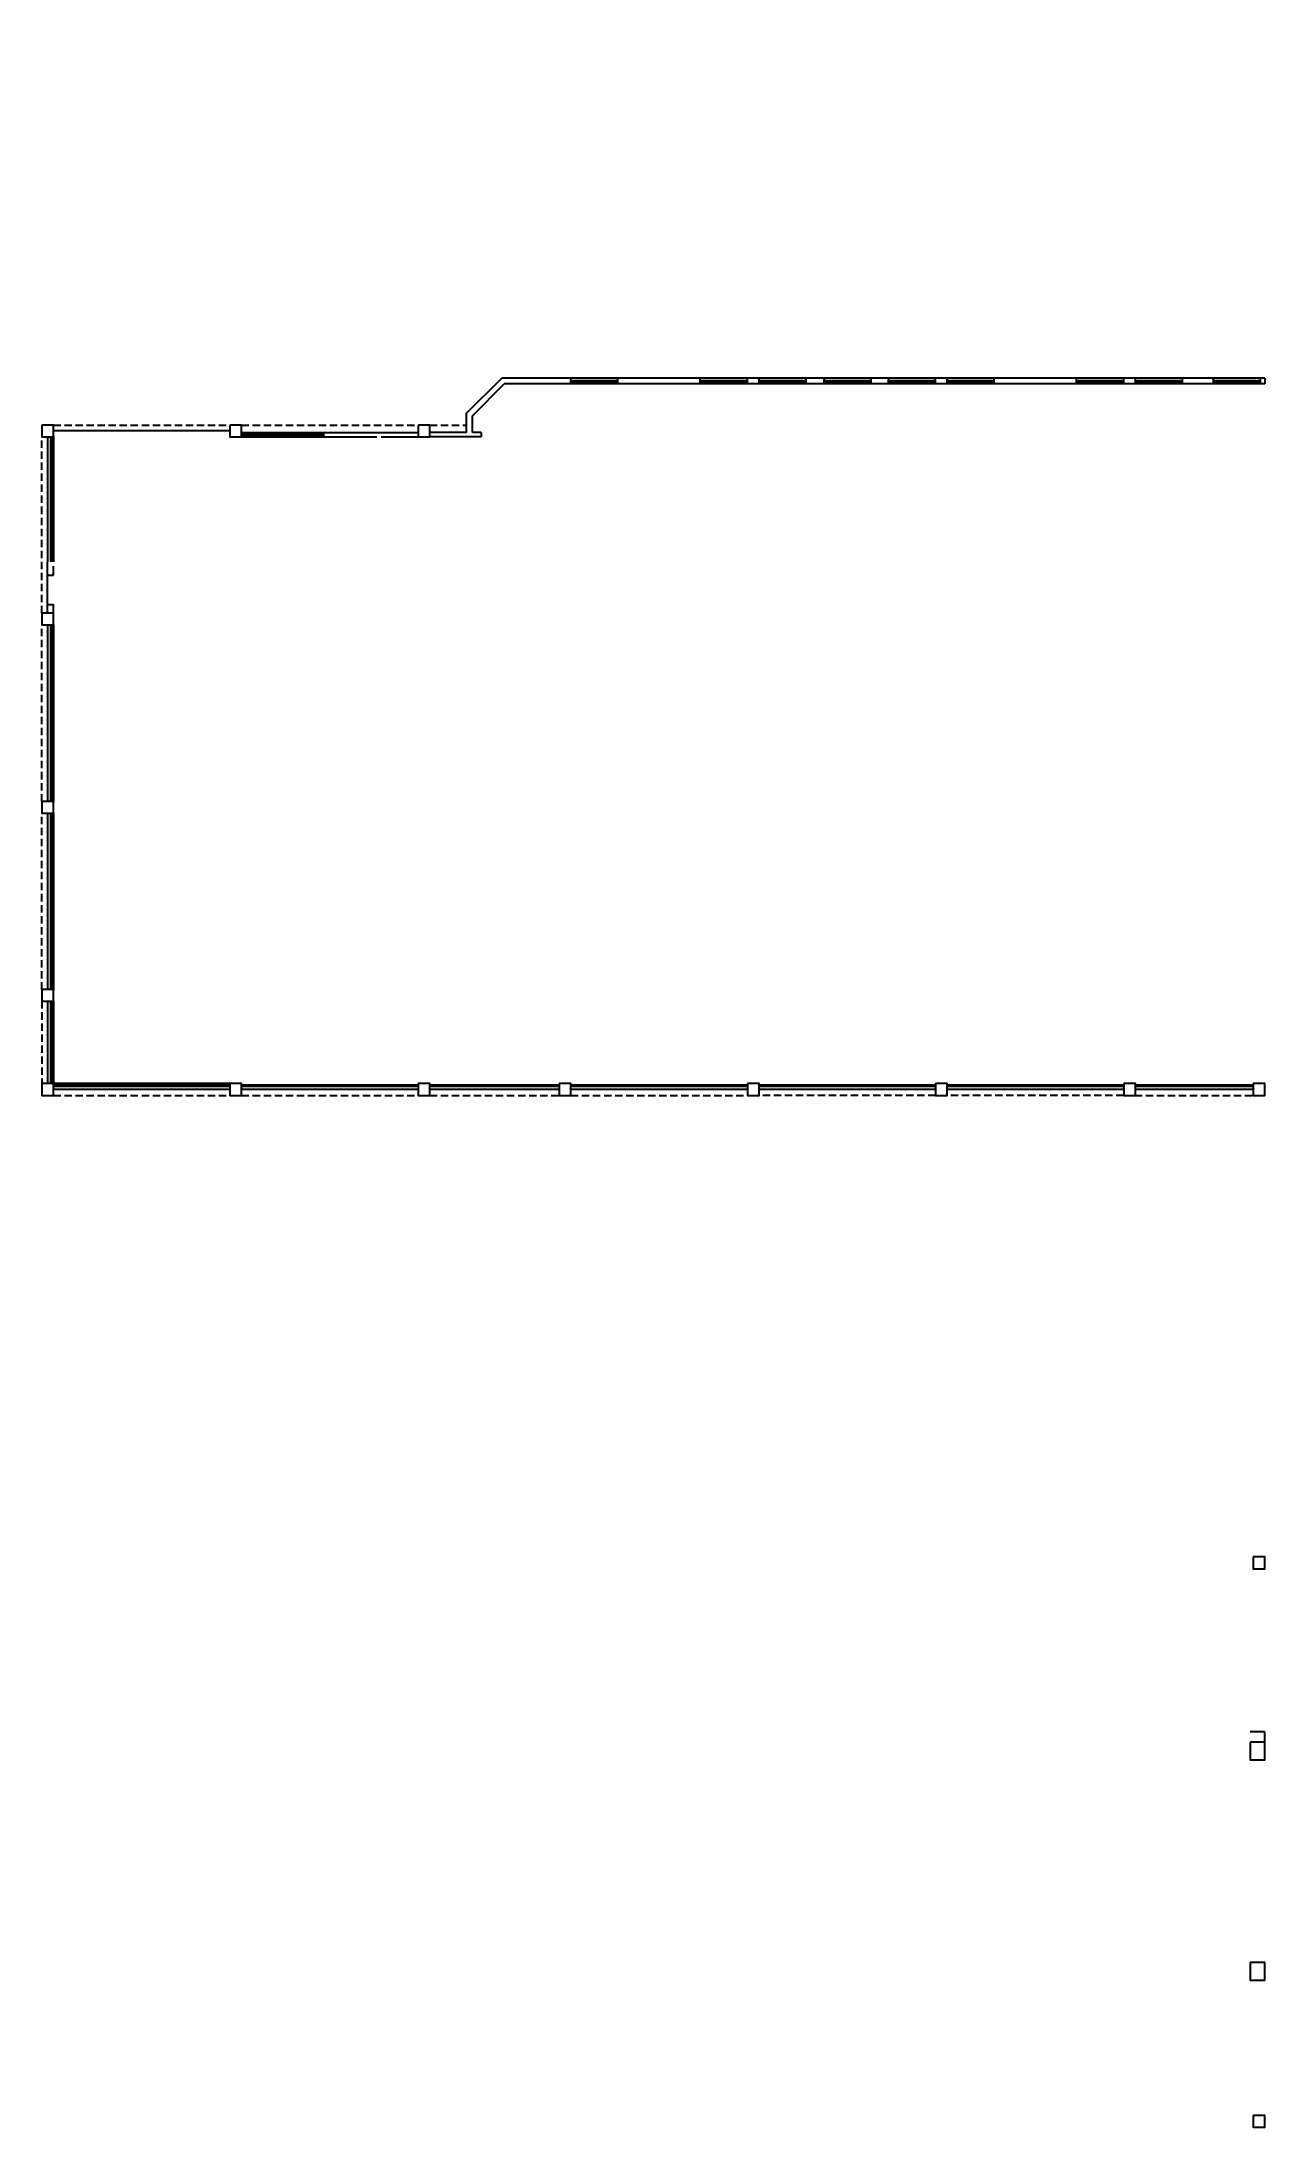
# Model space of a CAD drawing. Header units: metres. Extents: x 51 to 18146, y -212 to 18074.
# Drawn here: x 57.6 to 99.2, y 740.6 to 811.5 of the extents above; entities that cross this region are included whole.
import ezdxf

# ---------------------------------------------------------------- set-up
doc = ezdxf.new("R2010")
doc.units = ezdxf.units.M
doc.linetypes.add('HIDDEN', pattern=[0.375, 0.25, -0.125])
doc.layers.get('0').update_dxf_attribs({"color": 250})
for name, color, linetype in [('AY', 1, 'Continuous'), ('COL', 2, 'Continuous'), ('PA', 7, 'Continuous'), ('VE', 5, 'Continuous')]:
    doc.layers.add(name, color=color, linetype=linetype)
doc.layers.get('0').freeze()

# ---------------------------------------------------------------- blocks, each defined once
blk = doc.blocks.new('-COL40-')
at = {"color": 0}
blk.add_lwpolyline([(-0.2, 0.2), (-0.2, -0.2), (0.2, -0.2), (0.2, 0.2)], close=True, dxfattribs=at)

msp = doc.modelspace()

# ---------------------------------------------------------------- linework, layer by layer
at = {"layer": 'AY', "color": 0, "linetype": 'HIDDEN'}
for p, q in [((57.994, 798.465), (63.994, 798.465)), ((64.394, 798.465), (70.394, 798.465)), ((70.794, 798.465), (72.044, 798.465)), ((57.594, 792.065), (57.594, 798.065)), ((57.594, 785.665), (57.594, 791.665)), ((57.594, 779.265), (57.594, 785.265)), ((57.594, 778.865), (57.594, 776.065)), ((57.994, 775.665), (63.994, 775.665)), ((64.394, 775.665), (70.394, 775.665)), ((70.794, 775.665), (75.194, 775.665)), ((75.594, 775.665), (81.594, 775.665)), ((87.994, 775.665), (81.994, 775.665)), ((94.394, 775.665), (88.394, 775.665)), ((94.394, 775.665), (99.244, 775.665))]:
    msp.add_line(p, q, dxfattribs=at)
at = {"layer": 'AY', "color": 0}
msp.add_line((57.794, 792.365), (57.794, 793.365), dxfattribs=at)
at = {"layer": 'COL', "color": 15}
for points in [[(98.694, 753.665), (98.694, 753.065), (99.194, 753.065), (99.194, 753.665)], [(98.694, 746.165), (98.694, 745.565), (99.194, 745.565), (99.194, 746.165)]]:
    msp.add_lwpolyline(points, close=True, dxfattribs=at)
at = {"layer": 'PA', "color": 0}
for p, q in [((72.044, 798.865), (73.244, 800.065)), ((72.244, 798.783), (73.327, 799.865)), ((75.594, 800.065), (73.244, 800.065)), ((75.594, 799.865), (73.327, 799.865)), ((75.594, 799.865), (75.594, 800.065)), ((77.194, 799.865), (77.194, 800.065)), ((79.994, 800.065), (77.194, 800.065)), ((79.994, 799.865), (77.194, 799.865)), ((79.994, 799.865), (79.994, 800.065)), ((81.994, 800.065), (81.594, 800.065)), ((81.594, 799.865), (81.594, 800.065)), ((81.994, 799.865), (81.594, 799.865)), ((81.994, 799.865), (81.994, 800.065)), ((83.594, 799.865), (83.594, 800.065)), ((84.194, 800.065), (83.594, 800.065)), ((84.194, 799.865), (83.594, 799.865)), ((84.194, 800.065), (84.194, 799.865)), ((86.394, 800.065), (85.794, 800.065)), ((85.794, 800.065), (85.794, 799.865)), ((86.394, 799.865), (85.794, 799.865)), ((86.394, 799.865), (86.394, 800.065)), ((88.394, 800.065), (87.994, 800.065)), ((87.994, 799.865), (87.994, 800.065)), ((88.394, 799.865), (87.994, 799.865)), ((88.394, 799.865), (88.394, 800.065)), ((92.794, 800.065), (89.994, 800.065)), ((89.994, 799.865), (89.994, 800.065)), ((92.794, 799.865), (89.994, 799.865)), ((92.794, 799.865), (92.794, 800.065)), ((94.394, 799.865), (94.394, 800.065)), ((94.794, 800.065), (94.394, 800.065)), ((94.794, 799.865), (94.394, 799.865)), ((94.794, 799.865), (94.794, 800.065)), ((97.444, 800.065), (96.394, 800.065)), ((96.394, 799.865), (96.394, 800.065)), ((97.444, 799.865), (96.394, 799.865)), ((97.444, 799.865), (97.444, 800.065)), ((99.044, 799.865), (99.044, 800.065)), ((99.194, 800.065), (99.044, 800.065)), ((99.194, 799.865), (99.044, 799.865)), ((99.194, 800.065), (99.194, 799.865)), ((72.044, 798.215), (72.044, 798.865)), ((72.244, 798.215), (72.244, 798.783)), ((67.194, 798.065), (67.194, 798.215)), ((67.194, 798.215), (70.394, 798.215)), ((72.044, 798.215), (70.794, 798.215)), ((72.544, 798.215), (72.244, 798.215)), ((72.544, 798.215), (72.544, 798.065)), ((67.194, 798.065), (68.994, 798.065)), ((69.144, 798.065), (70.394, 798.065)), ((72.544, 798.065), (70.794, 798.065)), ((57.794, 793.365), (57.794, 793.815)), ((57.794, 793.365), (57.994, 793.365)), ((57.994, 793.365), (57.994, 793.665)), ((57.794, 792.365), (57.994, 792.365)), ((57.794, 792.065), (57.794, 792.365)), ((57.994, 792.065), (57.994, 792.365)), ((99.194, 754.015), (98.694, 754.015)), ((99.194, 753.665), (99.194, 754.015))]:
    msp.add_line(p, q, dxfattribs=at)
at = {"layer": 'VE', "color": 0}
for p, q in [((77.194, 800.065), (75.594, 800.065)), ((77.194, 799.965), (75.594, 799.965)), ((77.194, 799.915), (75.594, 799.915)), ((77.194, 799.865), (75.594, 799.865)), ((81.594, 800.065), (79.994, 800.065)), ((81.594, 799.965), (79.994, 799.965)), ((81.594, 799.915), (79.994, 799.915)), ((81.594, 799.865), (79.994, 799.865)), ((83.594, 800.065), (81.994, 800.065)), ((83.594, 799.965), (81.994, 799.965)), ((83.594, 799.915), (81.994, 799.915)), ((83.594, 799.865), (81.994, 799.865)), ((85.794, 800.065), (84.194, 800.065)), ((85.794, 799.965), (84.194, 799.965)), ((85.794, 799.915), (84.194, 799.915)), ((85.794, 799.865), (84.194, 799.865)), ((87.994, 800.065), (86.394, 800.065)), ((87.994, 799.965), (86.394, 799.965)), ((87.994, 799.915), (86.394, 799.915)), ((87.994, 799.865), (86.394, 799.865)), ((89.994, 800.065), (88.394, 800.065)), ((89.994, 799.965), (88.394, 799.965)), ((89.994, 799.915), (88.394, 799.915)), ((89.994, 799.865), (88.394, 799.865)), ((94.394, 800.065), (92.794, 800.065)), ((94.394, 799.965), (92.794, 799.965)), ((94.394, 799.915), (92.794, 799.915)), ((94.394, 799.865), (92.794, 799.865)), ((96.394, 800.065), (94.794, 800.065)), ((96.394, 799.965), (94.794, 799.965)), ((96.394, 799.915), (94.794, 799.915)), ((96.394, 799.865), (94.794, 799.865)), ((99.044, 800.065), (97.444, 800.065)), ((99.044, 799.965), (97.444, 799.965)), ((99.044, 799.915), (97.444, 799.915)), ((99.044, 799.865), (97.444, 799.865)), ((63.994, 798.265), (57.994, 798.265)), ((64.394, 798.215), (67.194, 798.215)), ((64.394, 798.165), (67.194, 798.165)), ((64.394, 798.115), (67.194, 798.115)), ((57.794, 798.065), (57.794, 793.815)), ((57.894, 798.065), (57.894, 793.815)), ((57.944, 798.065), (57.944, 793.815)), ((57.994, 798.065), (57.994, 793.815)), ((64.394, 798.065), (67.194, 798.065)), ((57.794, 791.665), (57.794, 785.665)), ((57.894, 791.665), (57.894, 785.665)), ((57.944, 791.665), (57.944, 785.665)), ((57.994, 791.665), (57.994, 785.665)), ((57.794, 785.265), (57.794, 779.265)), ((57.894, 785.265), (57.894, 779.265)), ((57.944, 785.265), (57.944, 779.265)), ((57.994, 785.265), (57.994, 779.265)), ((57.794, 778.865), (57.794, 776.065)), ((57.894, 778.865), (57.894, 776.065)), ((57.944, 778.865), (57.944, 776.065)), ((57.994, 778.865), (57.994, 776.065)), ((63.994, 776.065), (57.994, 776.065)), ((63.994, 776.015), (57.994, 776.015)), ((63.994, 775.965), (57.994, 775.965)), ((63.994, 775.865), (57.994, 775.865)), ((70.394, 776.015), (64.394, 776.015)), ((70.394, 775.965), (64.394, 775.965)), ((70.394, 775.865), (64.394, 775.865)), ((75.194, 776.015), (70.794, 776.015)), ((75.194, 775.965), (70.794, 775.965)), ((75.194, 775.865), (70.794, 775.865)), ((81.594, 776.015), (75.594, 776.015)), ((81.594, 775.965), (75.594, 775.965)), ((81.594, 775.865), (75.594, 775.865)), ((87.994, 776.015), (81.994, 776.015)), ((87.994, 775.965), (81.994, 775.965)), ((87.994, 775.865), (81.994, 775.865)), ((94.394, 776.015), (88.394, 776.015)), ((94.394, 775.965), (88.394, 775.965)), ((94.394, 775.865), (88.394, 775.865)), ((98.794, 776.015), (94.794, 776.015)), ((98.794, 775.965), (94.794, 775.965)), ((98.794, 775.865), (94.794, 775.865))]:
    msp.add_line(p, q, dxfattribs=at)

# ---------------------------------------------------------------- block references
at = {"layer": 'COL', "color": 0}
for p in [(57.794, 798.265), (64.194, 798.265), (70.594, 798.265), (57.794, 791.865), (57.794, 785.465), (57.794, 779.065), (57.794, 775.865), (64.194, 775.865), (70.594, 775.865), (75.394, 775.865), (81.794, 775.865), (88.194, 775.865), (94.594, 775.865), (98.994, 775.865), (98.994, 759.765), (98.994, 740.765)]:
    msp.add_blockref('-COL40-', p, dxfattribs=at)

doc.saveas('drawing.dxf')
